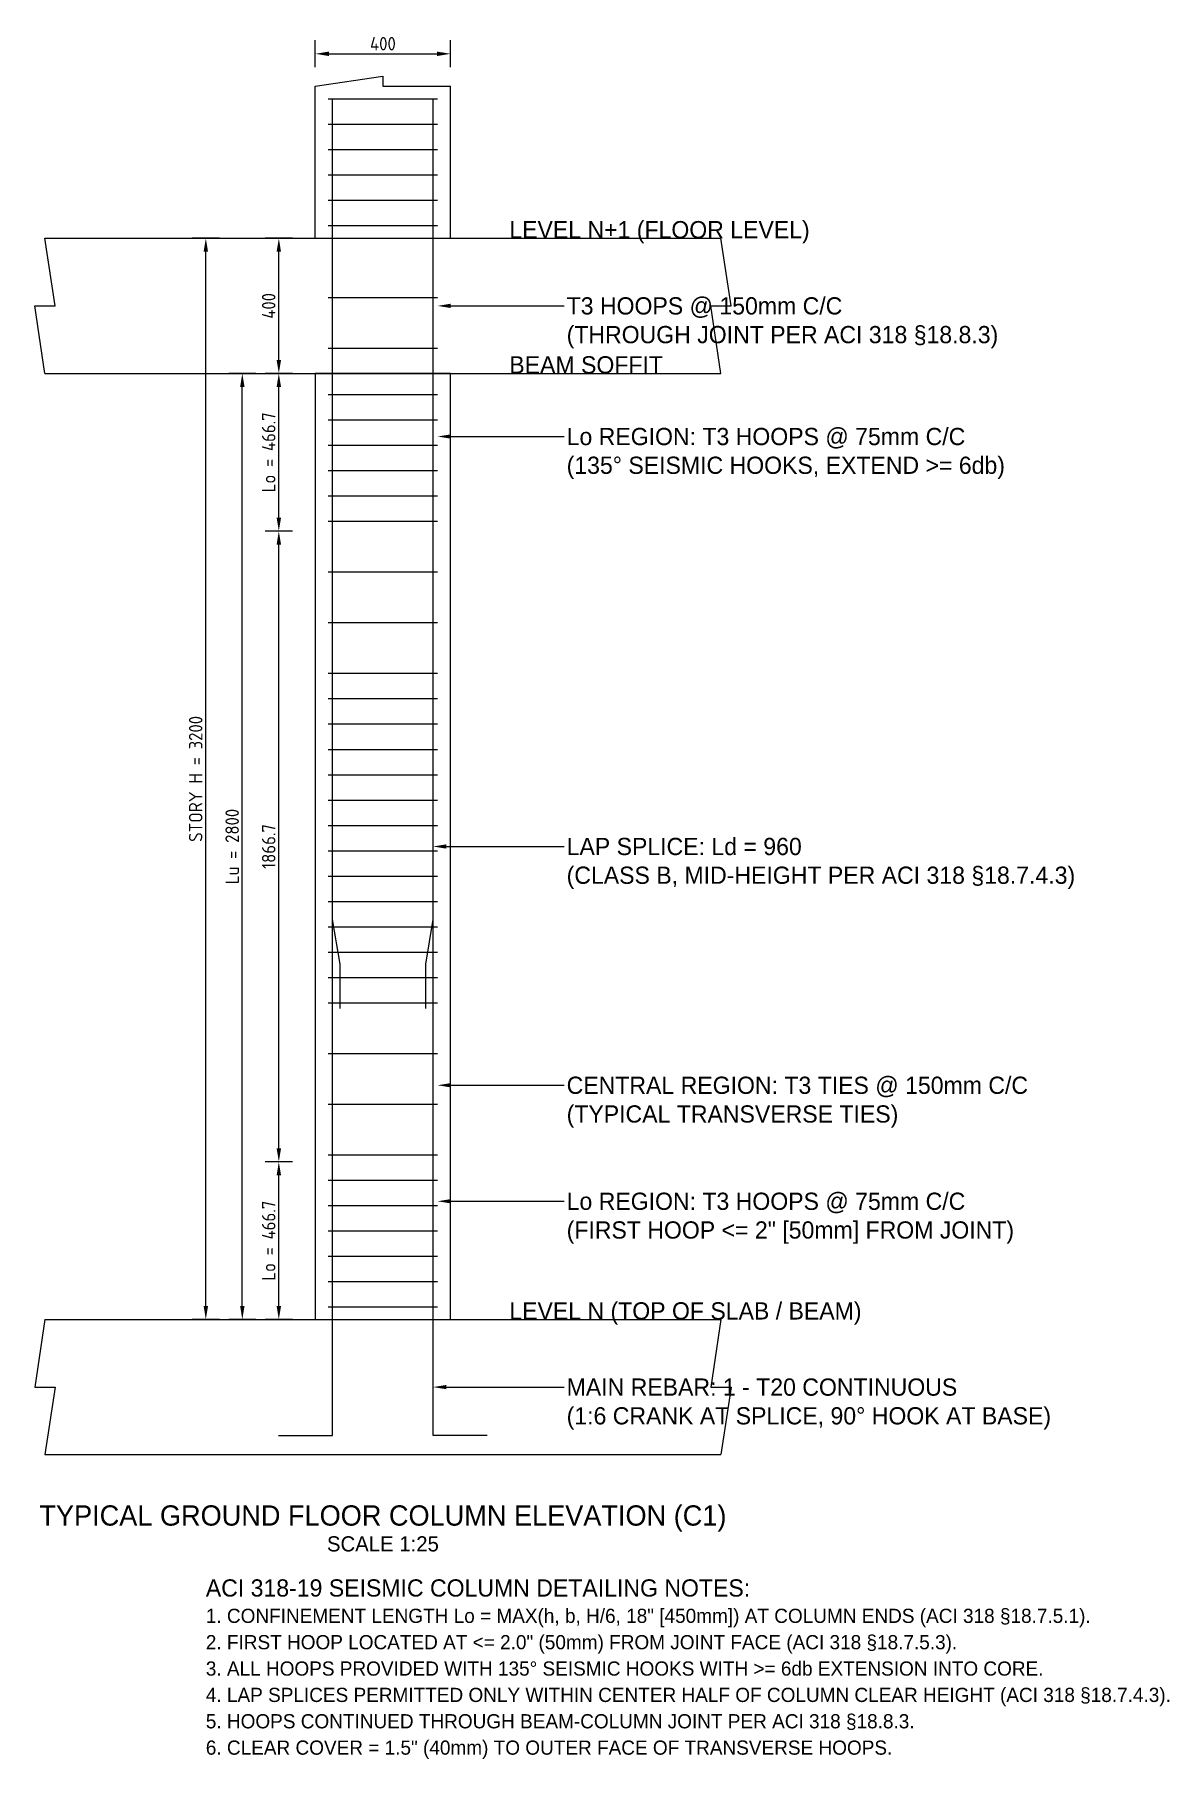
# Model space of a CAD drawing. Header units: metres. Extents: x -2840 to 24431, y -53356 to 1700.
# Drawn here: x 10970 to 14327, y -28984 to -23833 of the extents above; entities that cross this region are included whole.
import ezdxf
from ezdxf import colors
from ezdxf.entities.mleader import LeaderData, LeaderLine
from ezdxf.enums import TextEntityAlignment as Align
from ezdxf.math import Vec2, Vec3

# ---------------------------------------------------------------- set-up
doc = ezdxf.new("R2010")
doc.units = ezdxf.units.M
for name, color, linetype in [('BREAK_LINE', 7, 'Continuous'), ('COLUMN', 7, 'Continuous'), ('DIM_LINEAR', 3, 'Continuous'), ('LEADER', 3, 'Continuous'), ('LEVEL', 8, 'Continuous'), ('REBAR', 2, 'Continuous'), ('STIRRUP', 135, 'Continuous'), ('TEXT', 151, 'Continuous'), ('TITLE', 2, 'Continuous')]:
    doc.layers.add(name, color=color, linetype=linetype)
doc.styles.add('Dimension', font='isocp')
doc.dimstyles.new('Linear', dxfattribs={"dimtxt": 40, "dimasz": 40, "dimexe": 40, "dimexo": 40, "dimgap": 10, "dimtad": 1, "dimdsep": 46, "dimtxsty": 'Dimension', "dimcen": 2.5, "dimclrd": 132, "dimclre": 132, "dimclrt": 151, "dimazin": 3, "dimtfac": 1, "dimtmove": 0, "dimatfit": 3, "dimfxl": 40, "dimfxlon": 1})

msp = doc.modelspace()

# ---------------------------------------------------------------- texts
at = {"layer": 'TEXT'}
for s, height, p in [('LEVEL N+1 (FLOOR LEVEL)', 51, (12374, -24435)), ('BEAM SOFFIT', 51, (12374, -24835)), ('LEVEL N (TOP OF SLAB / BEAM)', 51, (12374, -27635)), ('1. CONFINEMENT LENGTH Lo = MAX(h, b, H/6, 18" [450mm]) AT COLUMN ENDS (ACI 318 §18.7.5.1).', 42, (11476, -28533)), ('2. FIRST HOOP LOCATED AT <= 2.0" (50mm) FROM JOINT FACE (ACI 318 §18.7.5.3).', 42, (11476, -28611)), ('3. ALL HOOPS PROVIDED WITH 135° SEISMIC HOOKS WITH >= 6db EXTENSION INTO CORE.', 42, (11476, -28689)), ('4. LAP SPLICES PERMITTED ONLY WITHIN CENTER HALF OF COLUMN CLEAR HEIGHT (ACI 318 §18.7.4.3).', 42, (11476, -28767)), ('5. HOOPS CONTINUED THROUGH BEAM-COLUMN JOINT PER ACI 318 §18.8.3.', 42, (11476, -28845)), ('6. CLEAR COVER = 1.5" (40mm) TO OUTER FACE OF TRANSVERSE HOOPS.', 42, (11476, -28923))]:
    msp.add_text(s, height=height, dxfattribs=at).set_placement(p)
msp.add_text('SCALE 1:25', height=45, dxfattribs=at).set_placement((12000, -28299), align=Align.MIDDLE_CENTER)
at = {"layer": 'TITLE'}
msp.add_text('TYPICAL GROUND FLOOR COLUMN ELEVATION (C1)', height=60, dxfattribs=at).set_placement((12000, -28215), align=Align.MIDDLE_CENTER)
msp.add_text('ACI 318-19 SEISMIC COLUMN DETAILING NOTES:', height=51, dxfattribs=at).set_placement((11476, -28455))

# ---------------------------------------------------------------- dimensions: what is measured, and where the dimension line sits
at = {"layer": 'DIM_LINEAR'}
msp.add_linear_dim(base=(11800, -23889), p1=(11800, -23985), p2=(12200, -23985), text='400', dimstyle='Linear', dxfattribs=at).render()
for base, p1, p2, text in [((11476, -27635), (11800, -27635), (11800, -24435), 'STORY H = 3200'), ((11692, -24835), (11800, -24835), (11800, -24435), '400'), ((11584, -27635), (11800, -27635), (11800, -24835), 'Lu = 2800'), ((11692, -25301.667), (11800, -25301.667), (11800, -24835), 'Lo = 466.7'), ((11692, -27168.333), (11800, -27168.333), (11800, -25301.667), '1866.7'), ((11692, -27635), (11800, -27635), (11800, -27168.333), 'Lo = 466.7')]:
    msp.add_linear_dim(base=base, p1=p1, p2=p2, angle=90, text=text, dimstyle='Linear', dxfattribs=at).render()

# ---------------------------------------------------------------- linework, layer by layer
at = {"layer": 'BREAK_LINE'}
for points in [[(11800, -23985), (12000, -23955), (12000, -23985), (12000, -23985), (12200, -23985)], [(11000, -24835), (10970, -24635), (11000, -24635), (11030, -24635), (11000, -24435)], [(13000, -24835), (12970, -24635), (13000, -24635), (13030, -24635), (13000, -24435)], [(11000, -27635), (10970, -27835), (11000, -27835), (11030, -27835), (11000, -28035)], [(13000, -27635), (12970, -27835), (13000, -27835), (13030, -27835), (13000, -28035)]]:
    msp.add_lwpolyline(points, dxfattribs=at)
at = {"layer": 'COLUMN'}
for p, q in [((11800, -24435), (11800, -23985)), ((12200, -24435), (12200, -23985)), ((11000, -24435), (13000, -24435)), ((11000, -24835), (11800, -24835)), ((12200, -24835), (13000, -24835)), ((11000, -27635), (11800, -27635)), ((12200, -27635), (13000, -27635)), ((11000, -28035), (13000, -28035))]:
    msp.add_line(p, q, dxfattribs=at)
msp.add_lwpolyline([(11800, -27635), (12200, -27635), (12200, -24835), (11800, -24835), (11800, -27635)], close=True, dxfattribs=at)
at = {"layer": 'LEVEL'}
for p, q in [((11656, -24435), (12344, -24435)), ((11656, -24835), (12344, -24835)), ((11656, -27635), (12344, -27635))]:
    msp.add_line(p, q, dxfattribs=at)
at = {"layer": 'REBAR'}
for points in [[(11873.1, -26715), (11873.1, -26583), (11851.1, -26451), (11851.1, -24023.1)], [(12126.9, -26715), (12126.9, -26583), (12148.9, -26451), (12148.9, -24023.1)], [(11691.1, -27977.85), (11851.1, -27977.85), (11851.1, -25755)], [(12308.9, -27977.85), (12148.9, -27977.85), (12148.9, -25755)]]:
    msp.add_lwpolyline(points, dxfattribs=at)
at = {"layer": 'STIRRUP'}
for p, q in [((11838.1, -24022.5), (12161.9, -24022.5)), ((11838.1, -24097.5), (12161.9, -24097.5)), ((11838.1, -24172.5), (12161.9, -24172.5)), ((11838.1, -24247.5), (12161.9, -24247.5)), ((11838.1, -24322.5), (12161.9, -24322.5)), ((11838.1, -24397.5), (12161.9, -24397.5)), ((11838.1, -24610), (12161.9, -24610)), ((11838.1, -24760), (12161.9, -24760)), ((11838.1, -24897.5), (12161.9, -24897.5)), ((11838.1, -24972.5), (12161.9, -24972.5)), ((11838.1, -25047.5), (12161.9, -25047.5)), ((11838.1, -25122.5), (12161.9, -25122.5)), ((11838.1, -25197.5), (12161.9, -25197.5)), ((11838.1, -25272.5), (12161.9, -25272.5)), ((11838.1, -25422.5), (12161.9, -25422.5)), ((11838.1, -25572.5), (12161.9, -25572.5)), ((11838.1, -25722.5), (12161.9, -25722.5)), ((11838.1, -25797.5), (12161.9, -25797.5)), ((11838.1, -25872.5), (12161.9, -25872.5)), ((11838.1, -25947.5), (12161.9, -25947.5)), ((11838.1, -26022.5), (12161.9, -26022.5)), ((11838.1, -26097.5), (12161.9, -26097.5)), ((11838.1, -26172.5), (12161.9, -26172.5)), ((11838.1, -26247.5), (12161.9, -26247.5)), ((11838.1, -26322.5), (12161.9, -26322.5)), ((11838.1, -26397.5), (12161.9, -26397.5)), ((11838.1, -26472.5), (12161.9, -26472.5)), ((11838.1, -26547.5), (12161.9, -26547.5)), ((11838.1, -26622.5), (12161.9, -26622.5)), ((11838.1, -26697.5), (12161.9, -26697.5)), ((11838.1, -26847.5), (12161.9, -26847.5)), ((11838.1, -26997.5), (12161.9, -26997.5)), ((11838.1, -27147.5), (12161.9, -27147.5)), ((11838.1, -27222.5), (12161.9, -27222.5)), ((11838.1, -27297.5), (12161.9, -27297.5)), ((11838.1, -27372.5), (12161.9, -27372.5)), ((11838.1, -27447.5), (12161.9, -27447.5)), ((11838.1, -27522.5), (12161.9, -27522.5)), ((11838.1, -27597.5), (12161.9, -27597.5))]:
    msp.add_line(p, q, dxfattribs=at)

msp.set_redraw_order([(e.dxf.handle, doc.entitydb.next_handle()) for e in msp.query("TEXT MTEXT ATTDEF DIMENSION ARC_DIMENSION")])  # texts and dimensions are drawn at this point

# ---------------------------------------------------------------- leaders
at = {"layer": 'LEADER'}
ml = msp.add_multileader_mtext('Standard', dxfattribs=at)
ml.set_content('T3 HOOPS @ 150mm C/C\\P(THROUGH JOINT PER ACI 318 §18.8.3)')
ml.set_leader_properties(linetype='ByLayer')
ml.build(insert=Vec2(0, 0))
ml.multileader.update_dxf_attribs({"dogleg_length": 240, "arrow_head_size": 39})
ctx = ml.context
ctx.base_point, ctx.char_height, ctx.arrow_head_size, ctx.landing_gap_size = Vec3(12536, -24635), 51, 39, 7.65
notes = []
notes.append((ctx, [(0, (1, 1, 0), (12296, -24635), (1, 0), 240, [(0, [(12161.9, -24635)], 0, [])])]))
ctx.mtext.insert = Vec3(12543.65, -24609.5)
ml = msp.add_multileader_mtext('Standard', dxfattribs=at)
ml.set_content('Lo REGION: T3 HOOPS @ 75mm C/C\\P(135° SEISMIC HOOKS, EXTEND >= 6db)')
ml.set_leader_properties(linetype='ByLayer')
ml.build(insert=Vec2(0, 0))
ml.multileader.update_dxf_attribs({"dogleg_length": 240, "arrow_head_size": 39})
ctx = ml.context
ctx.base_point, ctx.char_height, ctx.arrow_head_size, ctx.landing_gap_size = Vec3(12536, -25021.667), 51, 39, 7.65
notes.append((ctx, [(0, (1, 1, 0), (12296, -25021.667), (1, 0), 240, [(0, [(12161.9, -25021.667)], 0, [])])]))
ctx.mtext.insert = Vec3(12543.65, -24996.167)
ml = msp.add_multileader_mtext('Standard', dxfattribs=at)
ml.set_content('LAP SPLICE: Ld = 960\\P(CLASS B, MID-HEIGHT PER ACI 318 §18.7.4.3)')
ml.set_leader_properties(linetype='ByLayer')
ml.build(insert=Vec2(0, 0))
ml.multileader.update_dxf_attribs({"dogleg_length": 240, "arrow_head_size": 39})
ctx = ml.context
ctx.base_point, ctx.char_height, ctx.arrow_head_size, ctx.landing_gap_size = Vec3(12536, -26235), 51, 39, 7.65
notes.append((ctx, [(0, (1, 1, 0), (12296, -26235), (1, 0), 240, [(0, [(12148.9, -26235)], 0, [])])]))
ctx.mtext.insert = Vec3(12543.65, -26209.5)
ml = msp.add_multileader_mtext('Standard', dxfattribs=at)
ml.set_content('CENTRAL REGION: T3 TIES @ 150mm C/C\\P(TYPICAL TRANSVERSE TIES)')
ml.set_leader_properties(linetype='ByLayer')
ml.build(insert=Vec2(0, 0))
ml.multileader.update_dxf_attribs({"dogleg_length": 240, "arrow_head_size": 39})
ctx = ml.context
ctx.base_point, ctx.char_height, ctx.arrow_head_size, ctx.landing_gap_size = Vec3(12536, -26941.667), 51, 39, 7.65
notes.append((ctx, [(0, (1, 1, 0), (12296, -26941.667), (1, 0), 240, [(0, [(12161.9, -26941.667)], 0, [])])]))
ctx.mtext.insert = Vec3(12543.65, -26916.167)
ml = msp.add_multileader_mtext('Standard', dxfattribs=at)
ml.set_content('Lo REGION: T3 HOOPS @ 75mm C/C\\P(FIRST HOOP <= 2" [50mm] FROM JOINT)')
ml.set_leader_properties(linetype='ByLayer')
ml.build(insert=Vec2(0, 0))
ml.multileader.update_dxf_attribs({"dogleg_length": 240, "arrow_head_size": 39})
ctx = ml.context
ctx.base_point, ctx.char_height, ctx.arrow_head_size, ctx.landing_gap_size = Vec3(12536, -27285), 51, 39, 7.65
notes.append((ctx, [(0, (1, 1, 0), (12296, -27285), (1, 0), 240, [(0, [(12161.9, -27285)], 0, [])])]))
ctx.mtext.insert = Vec3(12543.65, -27259.5)
ml = msp.add_multileader_mtext('Standard', dxfattribs=at)
ml.set_content('MAIN REBAR: 1 - T20 CONTINUOUS\\P(1:6 CRANK AT SPLICE, 90° HOOK AT BASE)')
ml.set_leader_properties(linetype='ByLayer')
ml.build(insert=Vec2(0, 0))
ml.multileader.update_dxf_attribs({"dogleg_length": 240, "arrow_head_size": 39})
ctx = ml.context
ctx.base_point, ctx.char_height, ctx.arrow_head_size, ctx.landing_gap_size = Vec3(12536, -27835), 51, 39, 7.65
notes.append((ctx, [(0, (1, 1, 0), (12296, -27835), (1, 0), 240, [(0, [(12148.9, -27835)], 0, [])])]))
ctx.mtext.insert = Vec3(12543.65, -27809.5)
for ctx, leaders in notes:
    for number, flags, end, landing, length, lines in leaders:
        leader = LeaderData()
        leader.index, (leader.has_last_leader_line, leader.has_dogleg_vector, leader.attachment_direction) = number, flags
        leader.last_leader_point, leader.dogleg_vector, leader.dogleg_length = Vec3(end), Vec3(landing), length
        for number, points, colour, breaks in lines:
            line = LeaderLine()
            line.index, line.vertices, line.color, line.breaks = number, Vec3.list(points), colors.encode_raw_color(colour), breaks
            leader.lines.append(line)
        ctx.leaders.append(leader)

doc.saveas('drawing.dxf')
